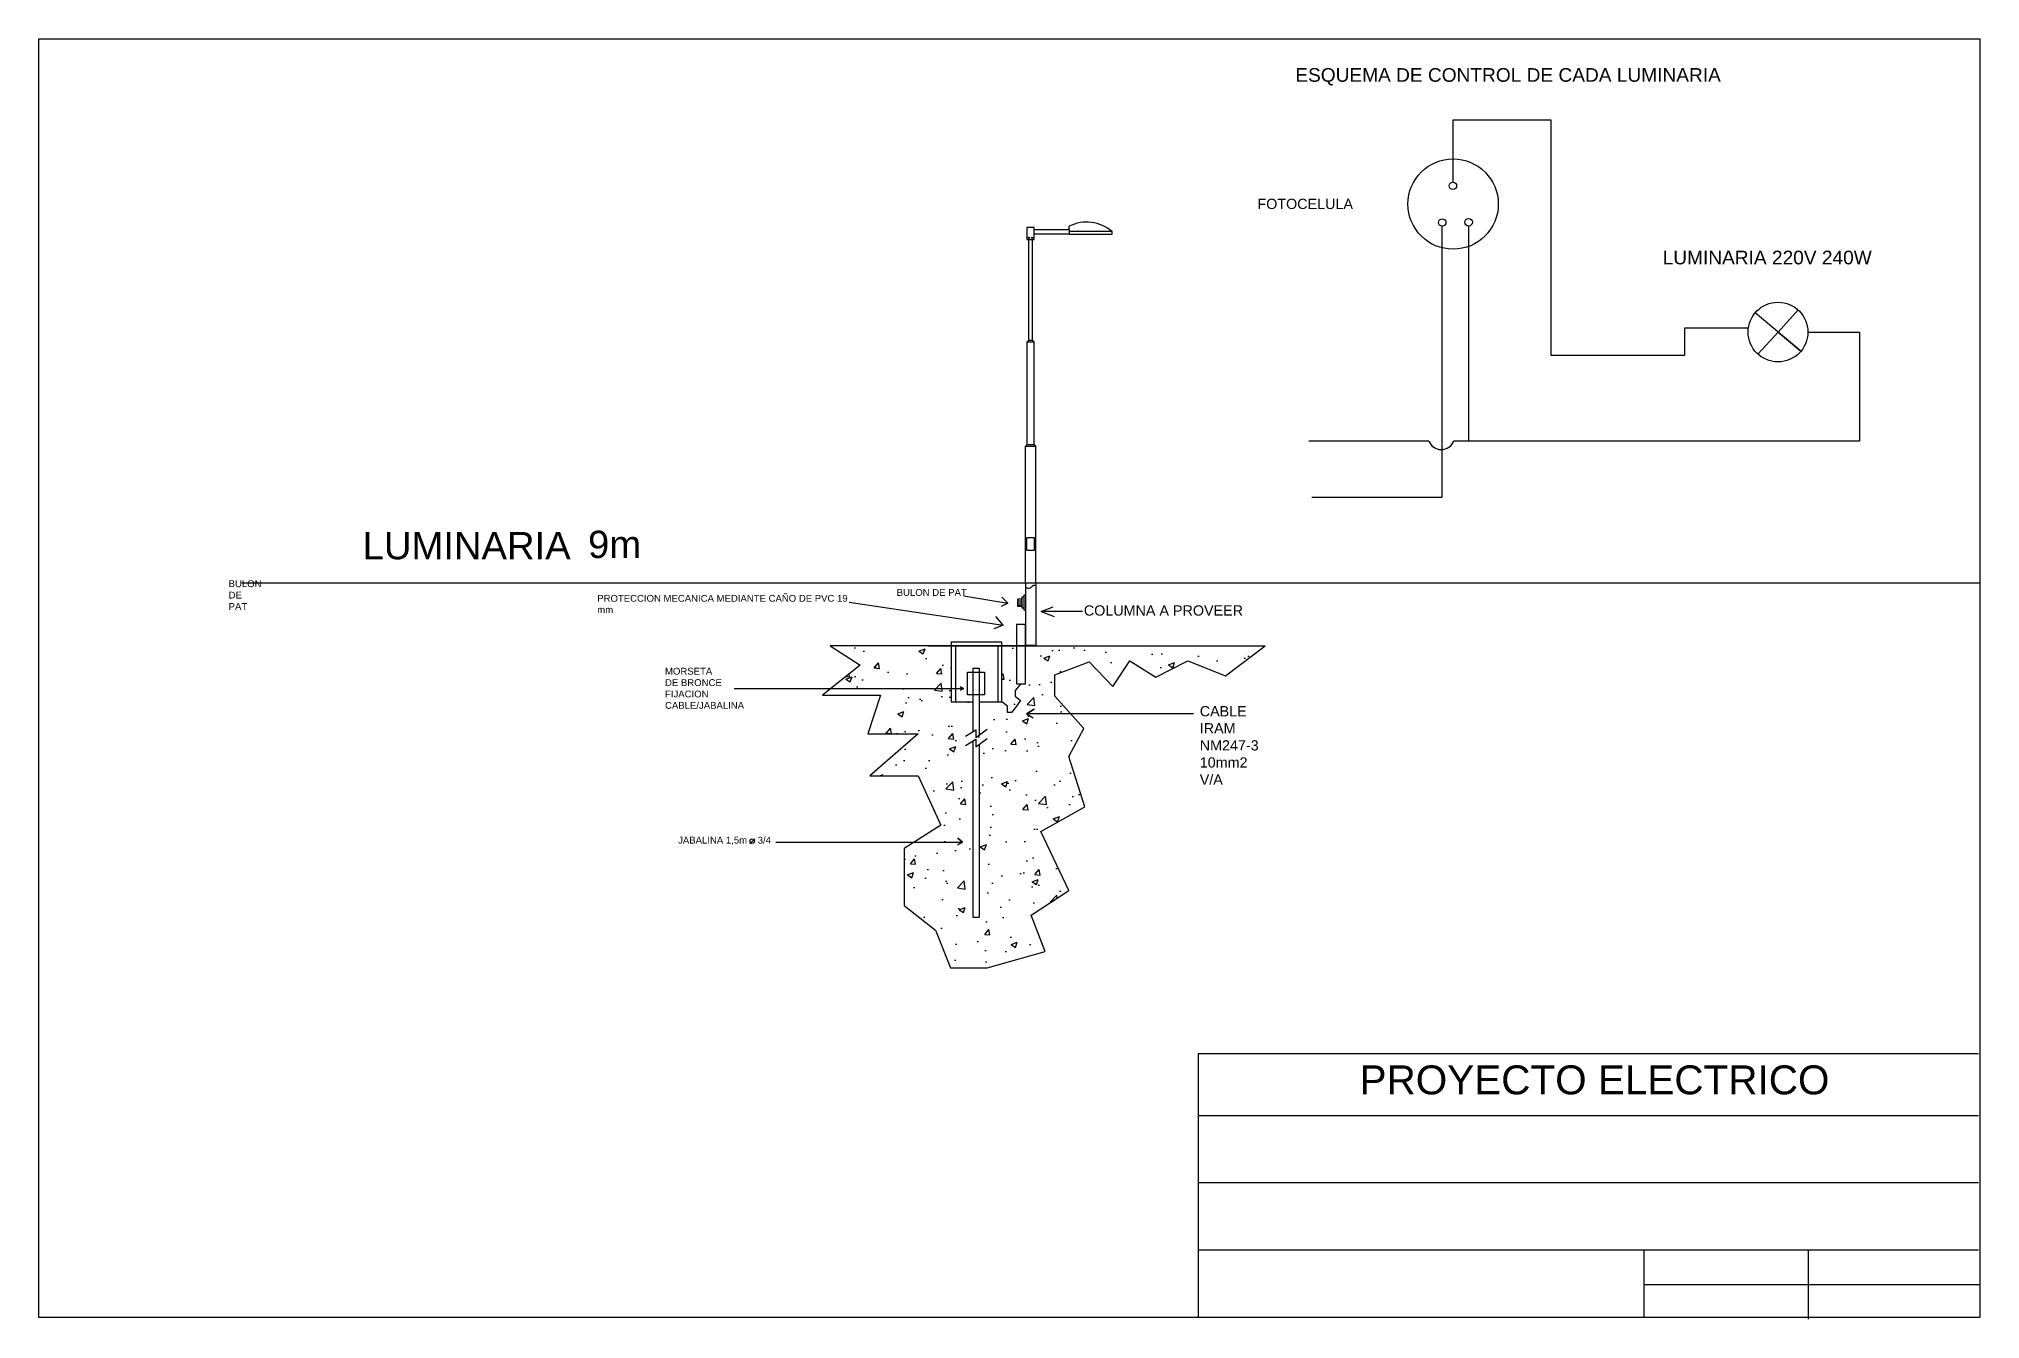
# Model space of a CAD drawing. Header units: millimetres. Extents: x 79 to 604, y 24 to 66.
# Drawn here: x 221.2 to 278, y 29 to 66.5 of the extents above; entities that cross this region are included whole.
import ezdxf

# ---------------------------------------------------------------- set-up
doc = ezdxf.new("R2010")
doc.units = ezdxf.units.MM
doc.styles.get("Standard").update_dxf_attribs({"font": 'arial.ttf'})

msp = doc.modelspace()

# ---------------------------------------------------------------- texts
at = {"attachment_point": 1}
for s, insert, char_height in [('ESQUEMA DE CONTROL DE CADA LUMINARIA ', (257.98, 65.616), 0.4), ('FOTOCELULA', (256.873, 61.792), 0.3), ('LUMINARIA 220V 240W', (268.727, 60.272), 0.4), ('LUMINARIA ', (230.696, 52.038), 0.8), ('BULON DE PAT', (246.319, 50.368), 0.2), ('COLUMNA A PROVEER ', (251.794, 49.89), 0.3), ('JABALINA 1,5m    3/4', (239.924, 43.117), 0.2), ('PROYECTO ELECTRICO', (259.86, 36.424), 0.84745)]:
    msp.add_mtext(s, dxfattribs=dict(at, insert=insert, char_height=char_height))
at = {"insert": (237.29, 52.075), "char_height": 0.8, "width": 0.8, "attachment_point": 1}
msp.add_mtext('9m', dxfattribs=at)
at = {"attachment_point": 1}
for s, width, insert, char_height in [('BULON DE PAT ', 0.54843, (226.775, 50.623), 0.2), ('PROTECCION MECANICA MEDIANTE CAÑO DE PVC 19 \\Pmm', 9.01914, (237.558, 50.196), 0.2), ('MORSETA DE BRONCE FIJACION CABLE/JABALINA', 1.76891, (239.541, 48.062), 0.2), ('CABLE IRAM NM247-3 10mm2 V/A', 0.9571, (255.185, 46.942), 0.3)]:
    msp.add_mtext_dynamic_manual_height_columns(s, width=width, gutter_width=12.5, heights=[0], dxfattribs=dict(at, insert=insert, char_height=char_height))

# ---------------------------------------------------------------- hatches: boundary and pattern name
h = msp.add_hatch()
h.set_pattern_fill('AR-CONC', color=256, scale=0.01)
h.paths.add_polyline_path([(251.35, 45.469), (251.79, 46.285), (250.941, 47.227), (250.941, 47.855), (251.947, 48.232), (252.638, 47.51), (253.141, 48.263), (253.896, 47.792), (254.839, 48.263), (255.939, 47.824), (257.103, 48.702), (254.012, 48.702), (249.393, 48.702), (249.393, 47.064), (248.733, 47.064), (248.733, 46.098), (248.733, 46.091), (248.635, 46.018), (248.635, 46.242), (248.542, 46.186), (248.542, 47.064), (247.909, 47.064), (247.909, 48.702), (247.225, 48.702), (244.371, 48.702), (245.252, 48.138), (244.151, 47.259), (245.849, 47.259), (245.472, 46.128), (246.949, 46.128), (245.535, 44.904), (246.949, 44.904), (247.609, 43.46), (246.54, 42.769), (246.54, 41.105), (247.452, 40.383), (247.892, 39.284), (248.961, 39.284), (250.658, 39.755), (250.249, 40.823), (251.35, 41.545), (250.532, 43.271), (251.821, 43.994)])
h.paths.add_polyline_path([(248.733, 40.764), (248.542, 40.764), (248.542, 45.915), (248.635, 45.971), (248.635, 45.747), (248.733, 45.82)], flags=16)

# ---------------------------------------------------------------- linework, layer by layer
for p, q in [((262.597, 62.275), (262.597, 64.105)), ((262.597, 64.105), (265.453, 64.105)), ((265.453, 64.105), (265.453, 57.209)), ((250.336, 60.893), (251.361, 60.893)), ((251.361, 60.893), (251.361, 60.988)), ((251.361, 60.893), (251.361, 60.756)), ((252.623, 60.833), (251.361, 60.833)), ((252.623, 60.756), (252.623, 60.833)), ((262.267, 60.993), (262.267, 53.048)), ((263.05, 60.993), (263.05, 54.697)), ((250.188, 60.602), (250.288, 60.602)), ((250.188, 57.652), (250.188, 60.602)), ((250.288, 57.652), (250.288, 60.602)), ((251.361, 60.756), (250.336, 60.756)), ((251.361, 60.756), (252.623, 60.756)), ((272.102, 57.89), (272.688, 58.538)), ((269.374, 57.209), (269.374, 58.018)), ((269.374, 58.018), (271.237, 58.018)), ((272.772, 57.33), (271.431, 58.45)), ((250.138, 57.602), (250.188, 57.652)), ((250.138, 54.602), (250.138, 57.602)), ((250.138, 57.602), (250.338, 57.602)), ((250.188, 57.652), (250.288, 57.652)), ((250.338, 57.602), (250.288, 57.652)), ((250.338, 54.602), (250.338, 57.602)), ((272.102, 57.89), (271.515, 57.242)), ((272.102, 57.89), (272.102, 57.89)), ((272.102, 57.89), (272.102, 57.89)), ((272.102, 57.89), (272.102, 57.89)), ((272.102, 57.89), (272.102, 57.89)), ((272.102, 57.89), (272.102, 57.89)), ((272.102, 57.89), (272.102, 57.89)), ((272.102, 57.89), (272.772, 57.33)), ((272.976, 57.89), (274.488, 57.89)), ((274.488, 57.89), (274.488, 54.697)), ((265.453, 57.209), (269.374, 57.209)), ((250.088, 54.552), (250.138, 54.602)), ((250.088, 50.552), (250.088, 54.552)), ((250.088, 50.552), (250.088, 54.552)), ((250.088, 54.552), (250.388, 54.552)), ((250.138, 54.602), (250.338, 54.602)), ((250.388, 54.552), (250.338, 54.602)), ((250.388, 50.552), (250.388, 54.552)), ((261.885, 54.697), (258.378, 54.697)), ((274.488, 54.697), (262.617, 54.697)), ((262.267, 53.048), (258.464, 53.048)), ((227.157, 50.552), (278.007, 50.552)), ((250.088, 50.552), (250.088, 48.702)), ((250.388, 50.552), (250.388, 48.719)), ((248.284, 50.165), (249.567, 49.957)), ((249.567, 49.957), (249.395, 50.131)), ((249.984, 50.072), (249.85, 50.072)), ((249.85, 50.072), (249.85, 49.867)), ((249.852, 50.02), (249.983, 50.02)), ((250.03, 50.129), (249.984, 50.129)), ((249.984, 50.129), (249.984, 49.815)), ((250.035, 50.128), (250.03, 50.128)), ((250.082, 50.185), (250.035, 50.185)), ((250.035, 50.185), (250.035, 49.755)), ((250.088, 50.185), (250.08, 50.185)), ((244.93, 49.979), (249.436, 49.312)), ((249.436, 49.312), (249.223, 49.56)), ((249.567, 49.957), (249.371, 49.855)), ((249.85, 49.867), (249.984, 49.867)), ((249.853, 49.968), (249.983, 49.968)), ((249.853, 49.91), (249.983, 49.91)), ((249.984, 49.816), (250.035, 49.816)), ((250.035, 49.755), (250.088, 49.755)), ((250.035, 49.755), (250.053, 49.755)), ((250.55, 49.712), (250.897, 49.845)), ((251.753, 49.712), (250.55, 49.712)), ((250.55, 49.712), (250.927, 49.56)), ((249.436, 49.312), (249.156, 49.204)), ((249.436, 49.312), (249.436, 49.312)), ((249.823, 49.337), (250.083, 49.337)), ((247.225, 48.702), (244.371, 48.702)), ((244.371, 48.702), (245.252, 48.138)), ((250.088, 48.702), (247.225, 48.702)), ((247.225, 48.702), (254.012, 48.702)), ((248.037, 48.695), (248.037, 47.07)), ((249.275, 48.699), (249.275, 47.061)), ((250.388, 48.719), (250.088, 48.719)), ((254.012, 48.702), (257.103, 48.702)), ((255.939, 47.824), (257.103, 48.702)), ((245.252, 48.138), (244.151, 47.259)), ((248.542, 48.051), (248.733, 48.051)), ((248.542, 48.051), (248.542, 46.186)), ((248.733, 48.051), (248.733, 46.098)), ((250.941, 47.855), (251.947, 48.232)), ((250.941, 47.227), (250.941, 47.855)), ((251.947, 48.232), (252.638, 47.51)), ((252.638, 47.51), (253.141, 48.263)), ((253.141, 48.263), (253.896, 47.792)), ((253.896, 47.792), (254.839, 48.263)), ((254.839, 48.263), (255.939, 47.824)), ((241.566, 47.453), (248.271, 47.453)), ((244.151, 47.259), (245.849, 47.259)), ((245.849, 47.259), (245.472, 46.128)), ((248.271, 47.453), (248.173, 47.509)), ((248.173, 47.509), (248.271, 47.453)), ((248.271, 47.453), (248.187, 47.397)), ((249.95, 47.597), (249.789, 47.395)), ((249.789, 47.395), (249.789, 47.234)), ((249.789, 47.234), (249.94, 47.103)), ((251.79, 46.285), (250.941, 47.227)), ((249.557, 46.942), (249.393, 47.064)), ((249.557, 46.752), (249.557, 46.942)), ((249.676, 46.752), (249.557, 46.752)), ((249.819, 46.942), (249.676, 46.752)), ((249.94, 47.103), (249.819, 46.942)), ((250.116, 46.716), (250.336, 46.851)), ((250.336, 46.851), (250.116, 46.716)), ((255.001, 46.716), (250.116, 46.716)), ((250.116, 46.716), (250.311, 46.598)), ((245.472, 46.128), (246.949, 46.128)), ((246.949, 46.128), (245.535, 44.904)), ((248.331, 46.06), (248.635, 46.242)), ((248.635, 46.018), (248.967, 46.265)), ((248.635, 46.242), (248.635, 46.018)), ((248.733, 46.098), (248.733, 46.091)), ((251.35, 45.469), (251.79, 46.285)), ((248.331, 45.789), (248.635, 45.971)), ((248.542, 45.915), (248.542, 40.764)), ((248.635, 45.747), (248.967, 45.994)), ((248.635, 45.971), (248.635, 45.747)), ((248.733, 45.82), (248.733, 40.764)), ((251.821, 43.994), (251.35, 45.469)), ((245.535, 44.904), (246.949, 44.904)), ((246.949, 44.904), (247.609, 43.46)), ((250.532, 43.271), (251.821, 43.994)), ((247.609, 43.46), (246.54, 42.769)), ((251.35, 41.545), (250.532, 43.271)), ((242.023, 42.914), (242.166, 43.052)), ((242.779, 42.954), (248.241, 42.954)), ((246.54, 42.769), (246.54, 41.105)), ((248.241, 42.954), (248.1, 42.872)), ((248.241, 42.954), (248.108, 43.076)), ((248.108, 43.076), (248.241, 42.954)), ((250.249, 40.823), (251.35, 41.545)), ((246.54, 41.105), (247.452, 40.383)), ((247.452, 40.383), (247.892, 39.284)), ((248.542, 40.764), (248.733, 40.764)), ((250.658, 39.755), (250.249, 40.823)), ((247.892, 39.284), (248.961, 39.284)), ((248.961, 39.284), (250.658, 39.755)), ((277.968, 36.766), (255.143, 36.766)), ((255.143, 36.766), (255.143, 29.055)), ((277.968, 34.946), (255.143, 34.946)), ((277.968, 32.982), (255.143, 32.982)), ((277.968, 31.019), (255.143, 31.019)), ((268.186, 29.055), (268.186, 31.019)), ((272.994, 28.995), (272.994, 31.026)), ((268.186, 30.013), (278.016, 30.013))]:
    msp.add_line(p, q)
for points in [[(221.222, 66.474), (278.007, 66.474), (278.007, 29.041), (221.222, 29.041)], [(250.336, 60.602), (250.336, 60.95), (250.124, 60.95), (250.124, 60.602)], [(250.118, 51.508), (250.352, 51.508), (250.352, 51.863), (250.118, 51.863)], [(248.387, 47.937), (248.883, 47.937), (248.883, 47.27), (248.387, 47.27)]]:
    msp.add_lwpolyline(points, close=True)
for points in [[(249.823, 49.337), (249.823, 47.597), (250.083, 47.597), (250.083, 49.337)], [(248.733, 47.064), (249.393, 47.064), (249.393, 48.813), (247.909, 48.813), (247.909, 47.064), (248.542, 47.064)]]:
    msp.add_lwpolyline(points)
for centre, radius in [((262.597, 61.636), 1.321), ((262.59, 62.17), 0.11), ((262.278, 61.096), 0.11), ((263.05, 61.103), 0.11), ((250.188, 60.648), 0.0166), ((250.286, 60.648), 0.0166), ((272.102, 57.89), 0.874), ((242.091, 42.989), 0.0656)]:
    msp.add_circle(centre, radius)
for centre, radius, start, end in [((251.875, 59.953), 1.155, 49.4702, 116.3927), ((262.251, 54.844), 0.394, 201.821, 338.179), ((250.18, 50.502), 0.112, 216.0562, 325.3226), ((250.343, 50.376), 0.0932, 61.0608, 143.8803)]:
    msp.add_arc(centre, radius, start, end)

msp.set_redraw_order([(e.dxf.handle, doc.entitydb.next_handle()) for e in msp.query("TEXT MTEXT ATTDEF DIMENSION ARC_DIMENSION")])  # texts and dimensions are drawn at this point

doc.saveas('drawing.dxf')
